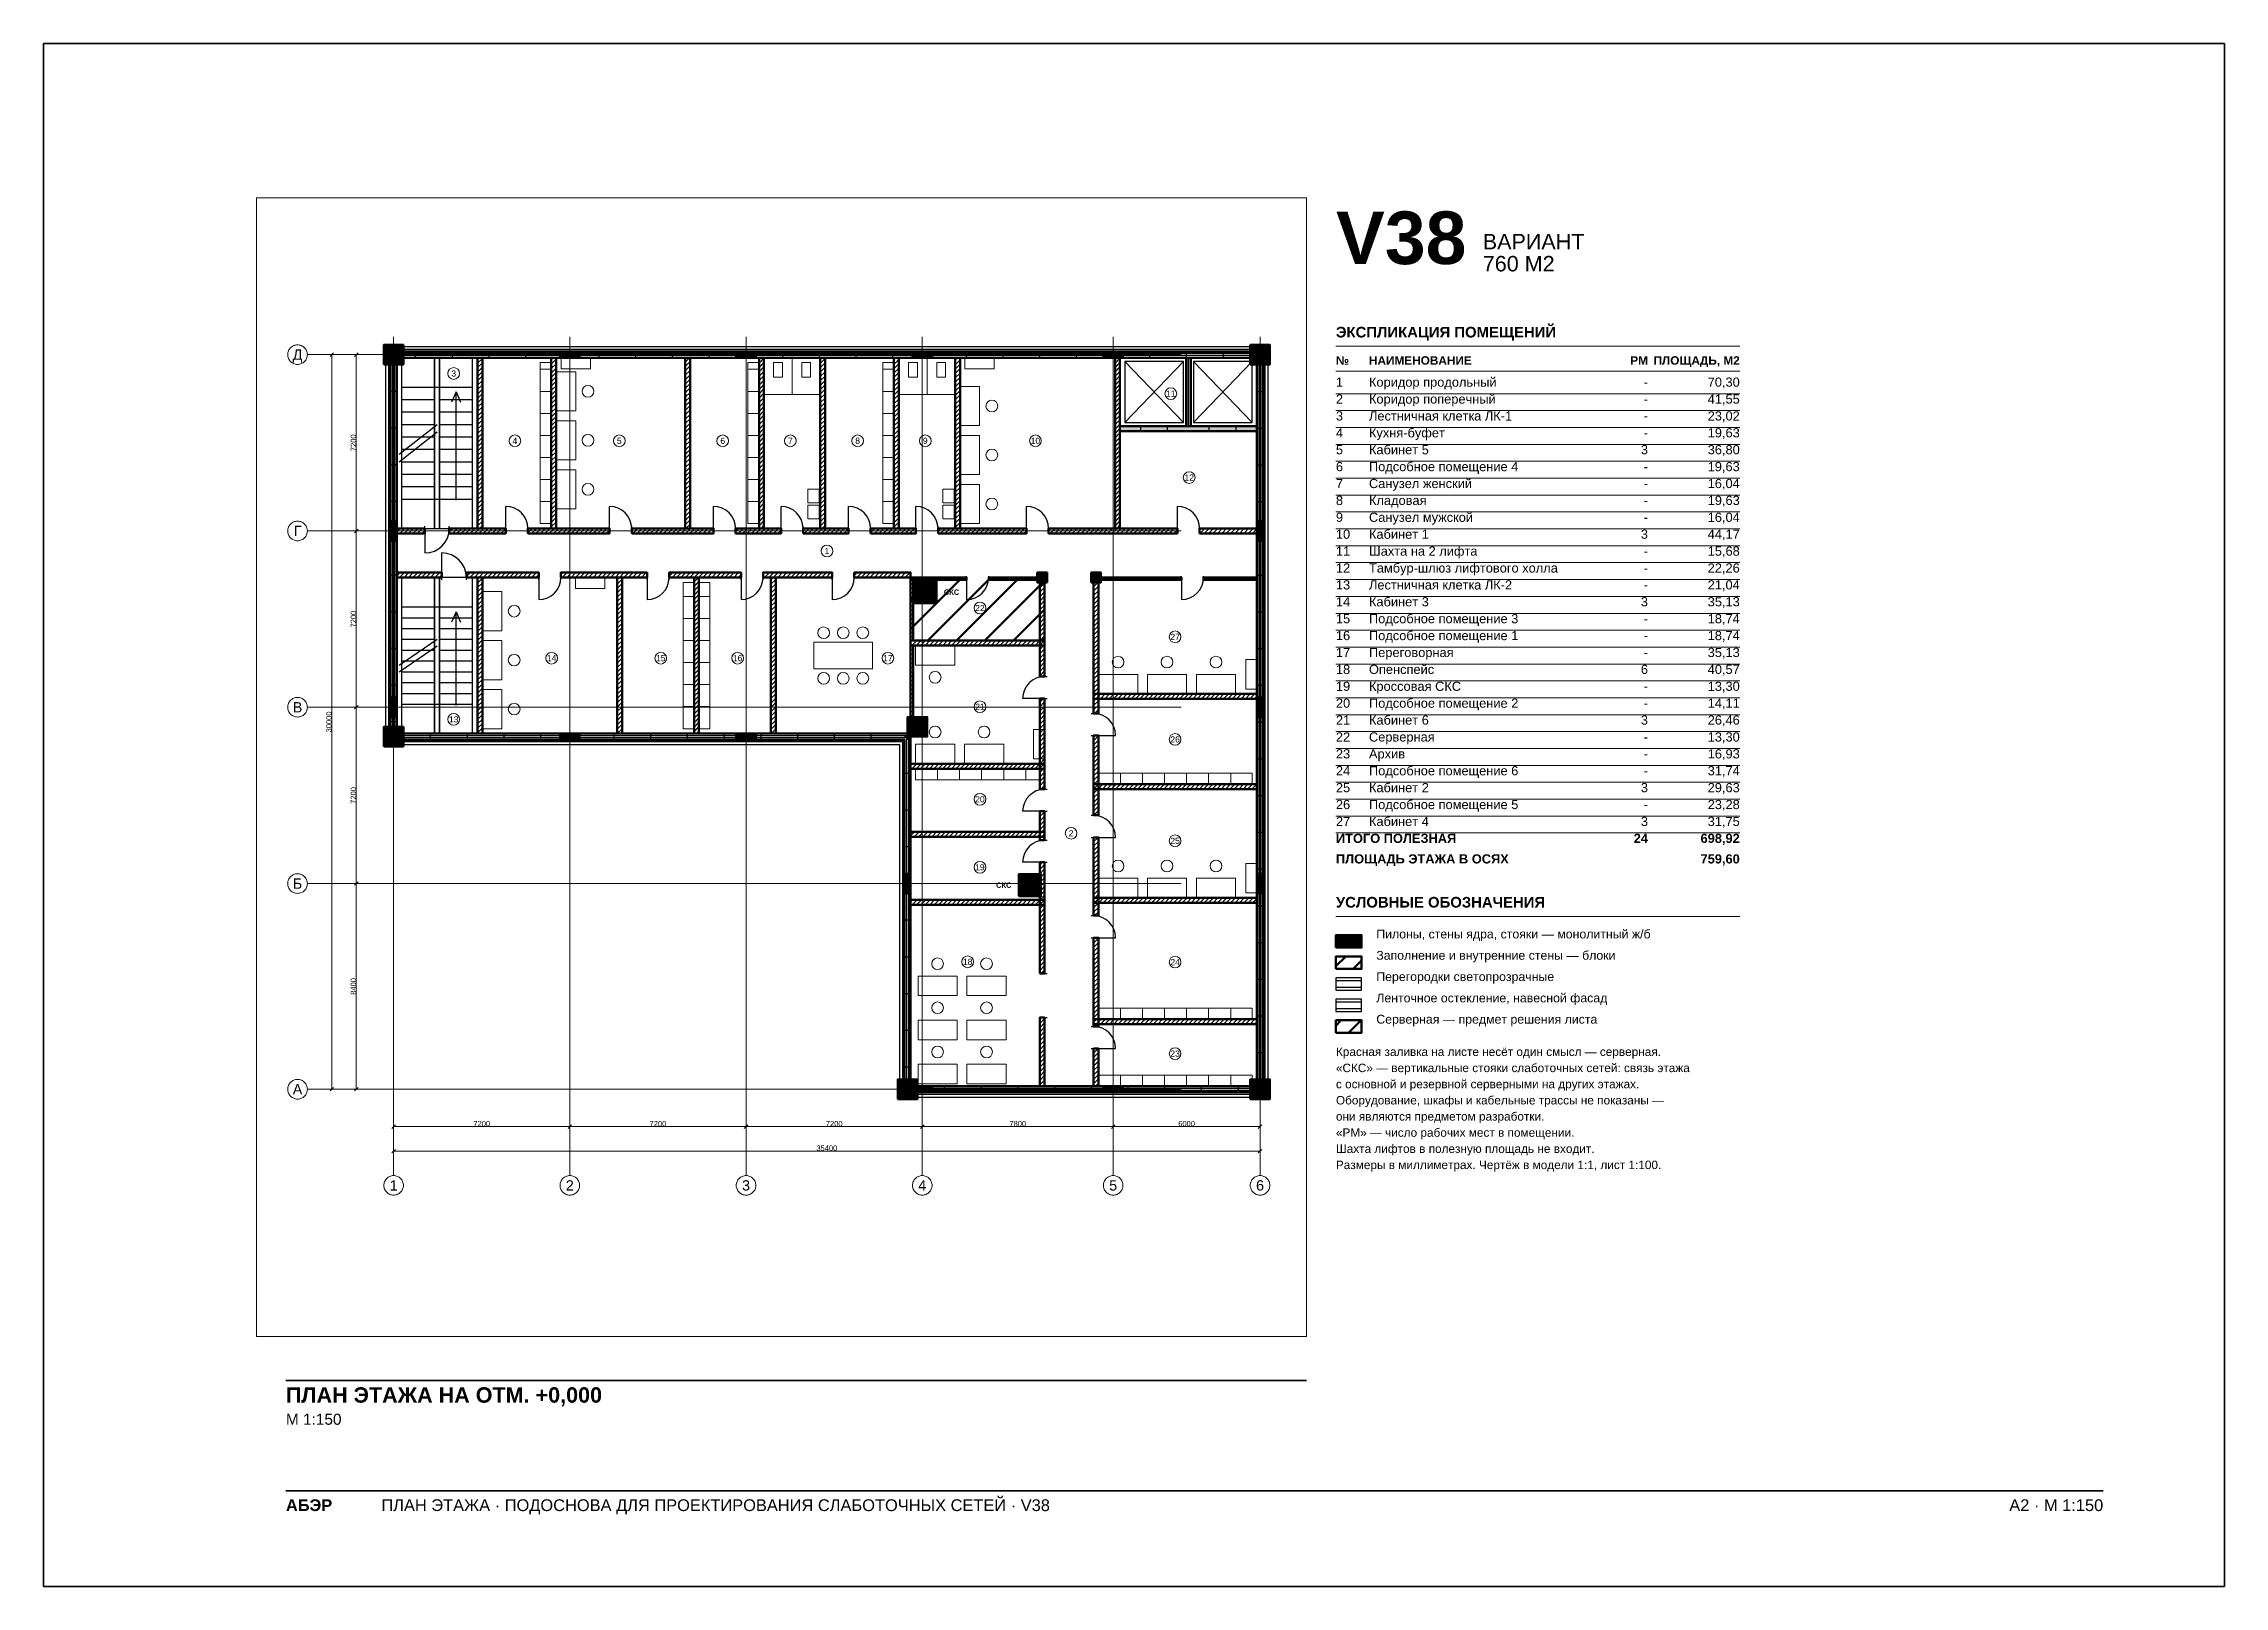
# Paper-space layout 'A2-1-100' of a CAD drawing. Header units: millimetres. Extents: x 0 to 594, y 0 to 420.
# The model-space entities are those that its viewports show. They can reach past a viewport. Long polylines and large blocks are cut down to what shows.
import ezdxf
from ezdxf.enums import TextEntityAlignment as Align

# ---------------------------------------------------------------- set-up
doc = ezdxf.new("R2010")
doc.units = ezdxf.units.MM
doc.linetypes.add('CENTER2', pattern=[2.541, 1.587, -0.318, 0.318, -0.318])
for name, color, linetype, lineweight in [('A-ANNO-LEGEND', 7, 'CONTINUOUS', 18), ('A-ANNO-NOTES', 8, 'CONTINUOUS', 13), ('A-ANNO-ROOM', 7, 'CONTINUOUS', 18), ('A-ANNO-TABLE', 7, 'CONTINUOUS', 18), ('A-DIMS', 8, 'CONTINUOUS', 13), ('A-DOOR', 3, 'CONTINUOUS', 25), ('A-ELEV', 7, 'CONTINUOUS', 25), ('A-FACADE-PANEL', 8, 'CONTINUOUS', 25), ('A-FURN', 8, 'CONTINUOUS', 18), ('A-GLAZ-RIBBON', 5, 'CONTINUOUS', 25), ('A-GRID', 8, 'CENTER2', 13), ('A-HATCH', 9, 'CONTINUOUS', 9), ('A-OUTLINE', 7, 'CONTINUOUS', 50), ('A-SANI', 8, 'CONTINUOUS', 18), ('A-STAIR', 7, 'CONTINUOUS', 25), ('A-TITLE', 7, 'CONTINUOUS', 35), ('A-VIEWPORT', 8, 'CONTINUOUS', 9), ('A-WALL-BLOCK', 9, 'CONTINUOUS', 50), ('A-WALL-GLASS', 4, 'CONTINUOUS', 25), ('A-WALL-RC', 7, 'CONTINUOUS', 50), ('E-SCS-RISER', 1, 'CONTINUOUS', 50), ('E-SERVER-ROOM', 1, 'CONTINUOUS', 50)]:
    doc.layers.add(name, color=color, linetype=linetype, lineweight=lineweight)
doc.styles.add('Arial', font='arial.ttf')
doc.styles.add('Arial-Bold', font='arialbd.ttf')
doc.styles.get("Standard").update_dxf_attribs({"font": 'arial.ttf'})

psp = doc.layouts.new('A2-1-100')

# ---------------------------------------------------------------- texts
at = {"layer": 'A-ANNO-LEGEND'}
for s, height, style, p in [('УСЛОВНЫЕ ОБОЗНАЧЕНИЯ', 2.9, 'Arial-Bold', (352, 184.8)), ('Пилоны, стены ядра, стояки — монолитный ж/б', 2.4, 'Arial', (363, 176.4)), ('Заполнение и внутренние стены — блоки', 2.4, 'Arial', (363, 170.6)), ('Перегородки светопрозрачные', 2.4, 'Arial', (363, 164.8)), ('Ленточное остекление, навесной фасад', 2.4, 'Arial', (363, 159)), ('Серверная — предмет решения листа', 2.4, 'Arial', (363, 153.2))]:
    psp.add_text(s, height=height, dxfattribs=dict(at, style=style)).set_placement(p)
at = {"layer": 'A-ANNO-NOTES', "style": 'Arial'}
for s, p in [('Красная заливка на листе несёт один смысл — серверная.', (352, 144.4)), ('«СКС» — вертикальные стояки слаботочных сетей: связь этажа', (352, 140)), ('с основной и резервной серверными на других этажах.', (352, 135.6)), ('Оборудование, шкафы и кабельные трассы не показаны —', (352, 131.2)), ('они являются предметом разработки.', (352, 126.8)), ('«РМ» — число рабочих мест в помещении.', (352, 122.4)), ('Шахта лифтов в полезную площадь не входит.', (352, 118)), ('Размеры в миллиметрах. Чертёж в модели 1:1, лист 1:100.', (352, 113.6))]:
    psp.add_text(s, height=2.3, dxfattribs=at).set_placement(p)
at = {"layer": 'A-ANNO-TABLE'}
for s, height, style, p in [('ЭКСПЛИКАЦИЯ ПОМЕЩЕНИЙ', 2.9, 'Arial-Bold', (352, 340)), ('№', 2.3, 'Arial-Bold', (352, 332.6)), ('НАИМЕНОВАНИЕ', 2.3, 'Arial-Bold', (361, 332.6)), ('1', 2.5, 'Arial', (352, 326.6)), ('Коридор продольный', 2.5, 'Arial', (361, 326.6)), ('2', 2.5, 'Arial', (352, 322)), ('Коридор поперечный', 2.5, 'Arial', (361, 322)), ('4', 2.5, 'Arial', (352, 312.8)), ('3', 2.5, 'Arial', (352, 317.4)), ('Лестничная клетка ЛК-1', 2.5, 'Arial', (361, 317.4)), ('Кухня-буфет', 2.5, 'Arial', (361, 312.8)), ('5', 2.5, 'Arial', (352, 308.2)), ('Кабинет 5', 2.5, 'Arial', (361, 308.2)), ('6', 2.5, 'Arial', (352, 303.6)), ('Подсобное помещение 4', 2.5, 'Arial', (361, 303.6)), ('7', 2.5, 'Arial', (352, 299)), ('Санузел женский', 2.5, 'Arial', (361, 299)), ('8', 2.5, 'Arial', (352, 294.4)), ('9', 2.5, 'Arial', (352, 289.8)), ('Санузел мужской', 2.5, 'Arial', (361, 289.8)), ('Кладовая', 2.5, 'Arial', (361, 294.4)), ('10', 2.5, 'Arial', (352, 285.2)), ('Кабинет 1', 2.5, 'Arial', (361, 285.2)), ('11', 2.5, 'Arial', (352, 280.6)), ('Шахта на 2 лифта', 2.5, 'Arial', (361, 280.6)), ('12', 2.5, 'Arial', (352, 276)), ('13', 2.5, 'Arial', (352, 271.4)), ('Лестничная клетка ЛК-2', 2.5, 'Arial', (361, 271.4)), ('Тамбур-шлюз лифтового холла', 2.5, 'Arial', (361, 276)), ('14', 2.5, 'Arial', (352, 266.8)), ('Кабинет 3', 2.5, 'Arial', (361, 266.8)), ('15', 2.5, 'Arial', (352, 262.2)), ('Подсобное помещение 3', 2.5, 'Arial', (361, 262.2)), ('16', 2.5, 'Arial', (352, 257.6)), ('17', 2.5, 'Arial', (352, 253)), ('Подсобное помещение 1', 2.5, 'Arial', (361, 257.6)), ('Переговорная', 2.5, 'Arial', (361, 253)), ('18', 2.5, 'Arial', (352, 248.4)), ('Опенспейс', 2.5, 'Arial', (361, 248.4)), ('19', 2.5, 'Arial', (352, 243.8)), ('Кроссовая СКС', 2.5, 'Arial', (361, 243.8)), ('20', 2.5, 'Arial', (352, 239.2)), ('Подсобное помещение 2', 2.5, 'Arial', (361, 239.2)), ('21', 2.5, 'Arial', (352, 234.6)), ('22', 2.5, 'Arial', (352, 230)), ('Серверная', 2.5, 'Arial', (361, 230)), ('Кабинет 6', 2.5, 'Arial', (361, 234.6)), ('23', 2.5, 'Arial', (352, 225.4)), ('Архив', 2.5, 'Arial', (361, 225.4)), ('24', 2.5, 'Arial', (352, 220.8)), ('Подсобное помещение 6', 2.5, 'Arial', (361, 220.8)), ('25', 2.5, 'Arial', (352, 216.2)), ('26', 2.5, 'Arial', (352, 211.6)), ('Подсобное помещение 5', 2.5, 'Arial', (361, 211.6)), ('Кабинет 2', 2.5, 'Arial', (361, 216.2)), ('27', 2.5, 'Arial', (352, 207)), ('Кабинет 4', 2.5, 'Arial', (361, 207)), ('ИТОГО ПОЛЕЗНАЯ', 2.5, 'Arial-Bold', (352, 202.4)), ('ПЛОЩАДЬ ЭТАЖА В ОСЯХ', 2.5, 'Arial-Bold', (352, 196.8))]:
    psp.add_text(s, height=height, dxfattribs=dict(at, style=style)).set_placement(p)
for s, height, style, p in [('РМ', 2.3, 'Arial-Bold', (437, 332.6)), ('ПЛОЩАДЬ, М2', 2.3, 'Arial-Bold', (462, 332.6)), ('-', 2.5, 'Arial', (437, 326.6)), ('70,30', 2.5, 'Arial', (462, 326.6)), ('-', 2.5, 'Arial', (437, 322)), ('41,55', 2.5, 'Arial', (462, 322)), ('-', 2.5, 'Arial', (437, 317.4)), ('23,02', 2.5, 'Arial', (462, 317.4)), ('19,63', 2.5, 'Arial', (462, 312.8)), ('3', 2.5, 'Arial', (437, 308.2)), ('-', 2.5, 'Arial', (437, 312.8)), ('36,80', 2.5, 'Arial', (462, 308.2)), ('-', 2.5, 'Arial', (437, 303.6)), ('19,63', 2.5, 'Arial', (462, 303.6)), ('-', 2.5, 'Arial', (437, 299)), ('16,04', 2.5, 'Arial', (462, 299)), ('-', 2.5, 'Arial', (437, 294.4)), ('19,63', 2.5, 'Arial', (462, 294.4)), ('16,04', 2.5, 'Arial', (462, 289.8)), ('3', 2.5, 'Arial', (437, 285.2)), ('-', 2.5, 'Arial', (437, 289.8)), ('44,17', 2.5, 'Arial', (462, 285.2)), ('-', 2.5, 'Arial', (437, 280.6)), ('15,68', 2.5, 'Arial', (462, 280.6)), ('-', 2.5, 'Arial', (437, 276)), ('22,26', 2.5, 'Arial', (462, 276)), ('21,04', 2.5, 'Arial', (462, 271.4)), ('3', 2.5, 'Arial', (437, 266.8)), ('-', 2.5, 'Arial', (437, 271.4)), ('35,13', 2.5, 'Arial', (462, 266.8)), ('-', 2.5, 'Arial', (437, 262.2)), ('18,74', 2.5, 'Arial', (462, 262.2)), ('-', 2.5, 'Arial', (437, 257.6)), ('35,13', 2.5, 'Arial', (462, 253)), ('18,74', 2.5, 'Arial', (462, 257.6)), ('6', 2.5, 'Arial', (437, 248.4)), ('-', 2.5, 'Arial', (437, 253)), ('40,57', 2.5, 'Arial', (462, 248.4)), ('-', 2.5, 'Arial', (437, 243.8)), ('13,30', 2.5, 'Arial', (462, 243.8)), ('-', 2.5, 'Arial', (437, 239.2)), ('14,11', 2.5, 'Arial', (462, 239.2)), ('3', 2.5, 'Arial', (437, 234.6)), ('26,46', 2.5, 'Arial', (462, 234.6)), ('13,30', 2.5, 'Arial', (462, 230)), ('-', 2.5, 'Arial', (437, 230)), ('-', 2.5, 'Arial', (437, 225.4)), ('16,93', 2.5, 'Arial', (462, 225.4)), ('-', 2.5, 'Arial', (437, 220.8)), ('31,74', 2.5, 'Arial', (462, 220.8)), ('3', 2.5, 'Arial', (437, 216.2)), ('29,63', 2.5, 'Arial', (462, 216.2)), ('23,28', 2.5, 'Arial', (462, 211.6)), ('3', 2.5, 'Arial', (437, 207)), ('-', 2.5, 'Arial', (437, 211.6)), ('31,75', 2.5, 'Arial', (462, 207)), ('24', 2.5, 'Arial-Bold', (437, 202.4)), ('698,92', 2.5, 'Arial-Bold', (462, 202.4)), ('759,60', 2.5, 'Arial-Bold', (462, 196.8))]:
    psp.add_text(s, height=height, dxfattribs=dict(at, style=style)).set_placement(p, align=Align.RIGHT)
at = {"layer": 'A-TITLE'}
for s, height, style, p in [('V38', 14.3, 'Arial-Bold', (352, 360)), ('ВАРИАНТ', 4.2, 'Arial', (392, 364)), ('760 М2', 4.2, 'Arial', (392, 358)), ('ПЛАН ЭТАЖА НА ОТМ. +0,000', 4.2, 'Arial-Bold', (66, 50)), ('М 1:150', 3, 'Arial', (66, 44)), ('ПЛАН ЭТАЖА · ПОДОСНОВА ДЛЯ ПРОЕКТИРОВАНИЯ СЛАБОТОЧНЫХ СЕТЕЙ · V38', 3.2, 'Arial', (92, 20.5)), ('АБЭР', 3.2, 'Arial-Bold', (66, 20.5))]:
    psp.add_text(s, height=height, dxfattribs=dict(at, style=style)).set_placement(p)
at = {"layer": 'A-TITLE', "style": 'Arial'}
psp.add_text('A2 · М 1:150', height=3.2, dxfattribs=at).set_placement((561, 20.5), align=Align.RIGHT)

msp = doc.modelspace()

# ---------------------------------------------------------------- texts
at = {"layer": 'A-ANNO-ROOM'}
for s, p in [('3', (2455, 29230)), ('11', (31755, 28405)), ('4', (4955, 26480)), ('5', (9219, 26480)), ('6', (13445, 26480)), ('7', (16209, 26480)), ('8', (18959, 26480)), ('9', (21723, 26480)), ('10', (26223, 26480)), ('12', (32505, 24980)), ('1', (17705, 21980)), ('22', (23955, 19653)), ('27', (31930, 18474)), ('14', (6455, 17605)), ('15', (10916, 17605)), ('16', (14055, 17605)), ('17', (20194, 17605)), ('13', (2455, 15105)), ('21', (23955, 15620)), ('26', (31930, 14286)), ('20', (23955, 11842)), ('2', (27680, 10455)), ('25', (31930, 10147)), ('19', (23955, 9065)), ('18', (23455, 5205)), ('24', (31930, 5192)), ('23', (31930, 1455))]:
    msp.add_text(s, height=250, dxfattribs=at).set_placement(p, align=Align.MIDDLE_CENTER)
at = {"layer": 'A-DIMS'}
for s, p in [('7200', (-1645, 26400)), ('7200', (-1645, 19200)), ('30000', (-2645, 15000)), ('7200', (-1645, 12000)), ('8400', (-1645, 4200))]:
    msp.add_text(s, height=220, rotation=90, dxfattribs=at).set_placement(p, align=Align.MIDDLE_CENTER)
for s, p in [('7200', (3600, -1405)), ('7200', (10800, -1405)), ('7200', (18000, -1405)), ('7800', (25500, -1405)), ('6000', (32400, -1405)), ('35400', (17700, -2405))]:
    msp.add_text(s, height=220, dxfattribs=at).set_placement(p, align=Align.MIDDLE_CENTER)
at = {"layer": 'A-GRID'}
for s, p in [('Д', (-3925, 30000)), ('Г', (-3925, 22800)), ('В', (-3925, 15600)), ('Б', (-3925, 8400)), ('А', (-3925, 0)), ('1', (0, -3925)), ('2', (7200, -3925)), ('3', (14400, -3925)), ('4', (21600, -3925)), ('5', (29400, -3925)), ('6', (35400, -3925))]:
    msp.add_text(s, height=420, dxfattribs=at).set_placement(p, align=Align.MIDDLE_CENTER)
at = {"layer": 'E-SCS-RISER', "style": 'Arial-Bold'}
for p in [(22795, 20300), (24930, 8335)]:
    msp.add_text('СКС', height=220, dxfattribs=at).set_placement(p, align=Align.MIDDLE_CENTER)

# ---------------------------------------------------------------- hatches: boundary and pattern name
at = {"layer": 'A-HATCH'}
h = msp.add_hatch(dxfattribs=at)
h.set_pattern_fill('ANSI31', scale=40)
h.paths.add_polyline_path([(3425, 22900), (3625, 22900), (3625, 29875), (3625, 29875), (3425, 29875), (3425, 29875)])
h = msp.add_hatch(dxfattribs=at)
h.set_pattern_fill('ANSI31', scale=40)
h.paths.add_polyline_path([(6439, 22900), (6639, 22900), (6639, 29875), (6639, 29875), (6439, 29875), (6439, 29875)])
h = msp.add_hatch(dxfattribs=at)
h.set_pattern_fill('ANSI31', scale=40)
h.paths.add_polyline_path([(11915, 22900), (12115, 22900), (12115, 29875), (12115, 29875), (11915, 29875), (11915, 29875)])
h = msp.add_hatch(dxfattribs=at)
h.set_pattern_fill('ANSI31', scale=40)
h.paths.add_polyline_path([(14929, 22900), (15129, 22900), (15129, 29875), (15129, 29875), (14929, 29875), (14929, 29875)])
h = msp.add_hatch(dxfattribs=at)
h.set_pattern_fill('ANSI31', scale=40)
h.paths.add_polyline_path([(17429, 22900), (17629, 22900), (17629, 29875), (17629, 29875), (17429, 29875), (17429, 29875)])
h = msp.add_hatch(dxfattribs=at)
h.set_pattern_fill('ANSI31', scale=40)
h.paths.add_polyline_path([(20443, 22900), (20643, 22900), (20643, 29875), (20643, 29875), (20443, 29875), (20443, 29875)])
h = msp.add_hatch(dxfattribs=at)
h.set_pattern_fill('ANSI31', scale=40)
h.paths.add_polyline_path([(22943, 22900), (23143, 22900), (23143, 29875), (23143, 29875), (22943, 29875), (22943, 29875)])
h = msp.add_hatch(dxfattribs=at)
h.set_pattern_fill('ANSI31', scale=40)
h.paths.add_polyline_path([(29475, 22900), (29675, 22900), (29675, 29875), (29675, 29875), (29475, 29875), (29475, 29875)])
h = msp.add_hatch(dxfattribs=at)
h.set_pattern_fill('ANSI31', scale=40)
h.paths.add_polyline_path([(125, 22700), (125, 22700), (1275, 22700), (1275, 22900), (125, 22900), (125, 22900)])
h = msp.add_hatch(dxfattribs=at)
h.set_pattern_fill('ANSI31', scale=40)
h.paths.add_polyline_path([(2275, 22700), (4582, 22700), (4582, 22900), (2275, 22900)])
h = msp.add_hatch(dxfattribs=at)
h.set_pattern_fill('ANSI31', scale=40)
h.paths.add_polyline_path([(5482, 22700), (8827, 22700), (8827, 22900), (5482, 22900)])
h = msp.add_hatch(dxfattribs=at)
h.set_pattern_fill('ANSI31', scale=40)
h.paths.add_polyline_path([(9727, 22700), (13072, 22700), (13072, 22900), (9727, 22900)])
h = msp.add_hatch(dxfattribs=at)
h.set_pattern_fill('ANSI31', scale=40)
h.paths.add_polyline_path([(13972, 22700), (15829, 22700), (15829, 22900), (13972, 22900)])
h = msp.add_hatch(dxfattribs=at)
h.set_pattern_fill('ANSI31', scale=40)
h.paths.add_polyline_path([(16729, 22700), (18586, 22700), (18586, 22900), (16729, 22900)])
h = msp.add_hatch(dxfattribs=at)
h.set_pattern_fill('ANSI31', scale=40)
h.paths.add_polyline_path([(19486, 22700), (21343, 22700), (21343, 22900), (19486, 22900)])
h = msp.add_hatch(dxfattribs=at)
h.set_pattern_fill('ANSI31', scale=40)
h.paths.add_polyline_path([(22243, 22700), (25859, 22700), (25859, 22900), (22243, 22900)])
h = msp.add_hatch(dxfattribs=at)
h.set_pattern_fill('ANSI31', scale=40)
h.paths.add_polyline_path([(26759, 22700), (32025, 22700), (32025, 22900), (26759, 22900)])
h = msp.add_hatch(dxfattribs=at)
h.set_pattern_fill('ANSI31', scale=40)
h.paths.add_polyline_path([(32925, 22700), (35275, 22700), (35275, 22700), (35275, 22900), (35275, 22900), (32925, 22900)])
h = msp.add_hatch(dxfattribs=at)
h.set_pattern_fill('ANSI31', scale=40)
h.paths.add_polyline_path([(125, 20900), (125, 20900), (1975, 20900), (1975, 21100), (125, 21100), (125, 21100)])
h = msp.add_hatch(dxfattribs=at)
h.set_pattern_fill('ANSI31', scale=40)
h.paths.add_polyline_path([(2975, 20900), (5930.5, 20900), (5930.5, 21100), (2975, 21100)])
h = msp.add_hatch(dxfattribs=at)
h.set_pattern_fill('ANSI31', scale=40)
h.paths.add_polyline_path([(3425, 14525), (3625, 14525), (3625, 14525), (3625, 20900), (3425, 20900), (3425, 14525)])
h = msp.add_hatch(dxfattribs=at)
h.set_pattern_fill('ANSI31', scale=40)
h.paths.add_polyline_path([(6830.5, 20900), (10355.5, 20900), (10355.5, 21100), (6830.5, 21100)])
h = msp.add_hatch(dxfattribs=at)
h.set_pattern_fill('ANSI31', scale=40)
h.paths.add_polyline_path([(9136, 14525), (9336, 14525), (9336, 14525), (9336, 20900), (9136, 20900), (9136, 14525)])
h = msp.add_hatch(dxfattribs=at)
h.set_pattern_fill('ANSI31', scale=40)
h.paths.add_polyline_path([(11255.5, 20900), (14194.5, 20900), (14194.5, 21100), (11255.5, 21100)])
h = msp.add_hatch(dxfattribs=at)
h.set_pattern_fill('ANSI31', scale=40)
h.paths.add_polyline_path([(12275, 14525), (12475, 14525), (12475, 14525), (12475, 20900), (12275, 20900), (12275, 14525)])
h = msp.add_hatch(dxfattribs=at)
h.set_pattern_fill('ANSI31', scale=40)
h.paths.add_polyline_path([(15094.5, 20900), (17919.5, 20900), (17919.5, 21100), (15094.5, 21100)])
h = msp.add_hatch(dxfattribs=at)
h.set_pattern_fill('ANSI31', scale=40)
h.paths.add_polyline_path([(15414, 14525), (15614, 14525), (15614, 14525), (15614, 20900), (15414, 20900), (15414, 14525)])
h = msp.add_hatch(dxfattribs=at)
h.set_pattern_fill('ANSI31', scale=40)
h.paths.add_polyline_path([(18819.5, 20900), (21125, 20900), (21125, 21100), (18819.5, 21100)])
h = msp.add_hatch(dxfattribs=at)
h.set_pattern_fill('ANSI31', scale=40)
h.paths.add_polyline_path([(21125, 20800), (23412.5, 20800), (23412.5, 20900), (21125, 20900)])
h = msp.add_hatch(dxfattribs=at)
h.set_pattern_fill('ANSI31', scale=40)
h.paths.add_polyline_path([(21125, 18323), (21225, 18323), (21225, 20800), (21125, 20800)])
h = msp.add_hatch(dxfattribs=at)
h.set_pattern_fill('ANSI31', scale=40)
h.paths.add_polyline_path([(24312.5, 20800), (26400, 20800), (26400, 20900), (24312.5, 20900)])
h = msp.add_hatch(dxfattribs=at)
h.set_pattern_fill('ANSI31', scale=40)
h.paths.add_polyline_path([(26400, 16856.5), (26600, 16856.5), (26600, 20900), (26400, 20900)])
h = msp.add_hatch(dxfattribs=at)
h.set_pattern_fill('ANSI31', scale=40)
h.paths.add_polyline_path([(28600, 15350), (28800, 15350), (28800, 20900), (28600, 20900)])
h = msp.add_hatch(dxfattribs=at)
h.set_pattern_fill('ANSI31', scale=40)
h.paths.add_polyline_path([(28800, 20800), (32187.5, 20800), (32187.5, 20900), (28800, 20900)])
h = msp.add_hatch(dxfattribs=at)
h.set_pattern_fill('ANSI31', scale=40)
h.paths.add_polyline_path([(33087.5, 20800), (35275, 20800), (35275, 20800), (35275, 20900), (35275, 20900), (33087.5, 20900)])
h = msp.add_hatch(dxfattribs=at)
h.set_pattern_fill('ANSI31', scale=40)
h.paths.add_polyline_path([(21125, 18123), (26600, 18123), (26600, 18323), (21125, 18323)])
h = msp.add_hatch(dxfattribs=at)
h.set_pattern_fill('ANSI31', scale=40)
h.paths.add_polyline_path([(21125, 14525), (21225, 14525), (21225, 14525), (21225, 18123), (21125, 18123), (21125, 14525)])
h = msp.add_hatch(dxfattribs=at)
h.set_pattern_fill('ANSI31', scale=40)
h.paths.add_polyline_path([(28600, 15944), (35275, 15944), (35275, 15944), (35275, 16144), (35275, 16144), (28600, 16144)])
h = msp.add_hatch(dxfattribs=at)
h.set_pattern_fill('ANSI31', scale=40)
h.paths.add_polyline_path([(26400, 12251), (26600, 12251), (26600, 15956.5), (26400, 15956.5)])
h = msp.add_hatch(dxfattribs=at)
h.set_pattern_fill('ANSI31', scale=40)
h.paths.add_polyline_path([(28600, 11186.5), (28800, 11186.5), (28800, 14450), (28600, 14450)])
h = msp.add_hatch(dxfattribs=at)
h.set_pattern_fill('ANSI31', scale=40)
h.paths.add_polyline_path([(21125, 13090), (21125, 13090), (26600, 13090), (26600, 13290), (21125, 13290), (21125, 13290)])
h = msp.add_hatch(dxfattribs=at)
h.set_pattern_fill('ANSI31', scale=40)
h.paths.add_polyline_path([(28600, 12256), (35275, 12256), (35275, 12256), (35275, 12456), (35275, 12456), (28600, 12456)])
h = msp.add_hatch(dxfattribs=at)
h.set_pattern_fill('ANSI31', scale=40)
h.paths.add_polyline_path([(26400, 10173.5), (26600, 10173.5), (26600, 11351), (26400, 11351)])
h = msp.add_hatch(dxfattribs=at)
h.set_pattern_fill('ANSI31', scale=40)
h.paths.add_polyline_path([(21125, 10312), (21125, 10312), (26600, 10312), (26600, 10512), (21125, 10512), (21125, 10512)])
h = msp.add_hatch(dxfattribs=at)
h.set_pattern_fill('ANSI31', scale=40)
h.paths.add_polyline_path([(28600, 7089.5), (28800, 7089.5), (28800, 10286.5), (28600, 10286.5)])
h = msp.add_hatch(dxfattribs=at)
h.set_pattern_fill('ANSI31', scale=40)
h.paths.add_polyline_path([(26400, 4730), (26600, 4730), (26600, 9273.5), (26400, 9273.5)])
h = msp.add_hatch(dxfattribs=at)
h.set_pattern_fill('ANSI31', scale=40)
h.paths.add_polyline_path([(21125, 7535), (21125, 7535), (26600, 7535), (26600, 7735), (21125, 7735), (21125, 7735)])
h = msp.add_hatch(dxfattribs=at)
h.set_pattern_fill('ANSI31', scale=40)
h.paths.add_polyline_path([(28600, 7617), (35275, 7617), (35275, 7617), (35275, 7817), (35275, 7817), (28600, 7817)])
h = msp.add_hatch(dxfattribs=at)
h.set_pattern_fill('ANSI31', scale=40)
h.paths.add_polyline_path([(28600, 2562), (28800, 2562), (28800, 6189.5), (28600, 6189.5)])
h = msp.add_hatch(dxfattribs=at)
h.set_pattern_fill('ANSI31', scale=40)
h.paths.add_polyline_path([(26400, 125), (26600, 125), (26600, 125), (26600, 2930), (26400, 2930), (26400, 125)])
h = msp.add_hatch(dxfattribs=at)
h.set_pattern_fill('ANSI31', scale=40)
h.paths.add_polyline_path([(28600, 2662), (35275, 2662), (35275, 2662), (35275, 2862), (35275, 2862), (28600, 2862)])
h = msp.add_hatch(dxfattribs=at)
h.set_pattern_fill('ANSI31', scale=40)
h.paths.add_polyline_path([(28600, 125), (28800, 125), (28800, 125), (28800, 1662), (28600, 1662), (28600, 125)])
at = {"layer": 'A-WALL-RC'}
h = msp.add_hatch(color=7, dxfattribs=at)
h.dxf.hatch_style = 1
h.paths.add_polyline_path([(-400, 29600), (400, 29600), (400, 30400), (-400, 30400)])
h = msp.add_hatch(color=7, dxfattribs=at)
h.dxf.hatch_style = 1
h.paths.add_polyline_path([(35000, 29600), (35800, 29600), (35800, 30400), (35000, 30400)])
h = msp.add_hatch(color=7, dxfattribs=at)
h.dxf.hatch_style = 1
h.paths.add_polyline_path([(6800, 29875), (7600, 29875), (7600, 30125), (6800, 30125)])
h = msp.add_hatch(color=7, dxfattribs=at)
h.dxf.hatch_style = 1
h.paths.add_polyline_path([(14000, 29875), (14800, 29875), (14800, 30125), (14000, 30125)])
h = msp.add_hatch(color=7, dxfattribs=at)
h.dxf.hatch_style = 1
h.paths.add_polyline_path([(21200, 29875), (22000, 29875), (22000, 30125), (21200, 30125)])
h = msp.add_hatch(color=7, dxfattribs=at)
h.dxf.hatch_style = 1
h.paths.add_polyline_path([(29000, 29875), (29800, 29875), (29800, 30125), (29000, 30125)])
h = msp.add_hatch(color=7, dxfattribs=at)
h.dxf.hatch_style = 1
h.paths.add_polyline_path([(32375, 27075), (32575, 27075), (32575, 29875), (32575, 29875), (32375, 29875), (32375, 29875)])
h = msp.add_hatch(color=7, dxfattribs=at)
h.dxf.hatch_style = 1
h.paths.add_polyline_path([(29675, 26875), (35275, 26875), (35275, 26875), (35275, 27075), (35275, 27075), (29675, 27075)])
h = msp.add_hatch(color=7, dxfattribs=at)
h.dxf.hatch_style = 1
h.paths.add_polyline_path([(-125, 22400), (125, 22400), (125, 23200), (-125, 23200)])
h = msp.add_hatch(color=7, dxfattribs=at)
h.dxf.hatch_style = 1
h.paths.add_polyline_path([(35275, 22400), (35525, 22400), (35525, 23200), (35275, 23200)])
h = msp.add_hatch(color=7, dxfattribs=at)
h.dxf.hatch_style = 1
h.paths.add_polyline_path([(26300, 20700), (26700, 20700), (26700, 21100), (26300, 21100)])
h = msp.add_hatch(color=7, dxfattribs=at)
h.dxf.hatch_style = 1
h.paths.add_polyline_path([(28500, 20700), (28900, 20700), (28900, 21100), (28500, 21100)])
h = msp.add_hatch(color=7, dxfattribs=at)
h.dxf.hatch_style = 1
h.paths.add_polyline_path([(-125, 15200), (125, 15200), (125, 16000), (-125, 16000)])
h = msp.add_hatch(color=7, dxfattribs=at)
h.dxf.hatch_style = 1
h.paths.add_polyline_path([(21000, 14400), (21800, 14400), (21800, 15200), (21000, 15200)])
h = msp.add_hatch(color=7, dxfattribs=at)
h.dxf.hatch_style = 1
h.paths.add_polyline_path([(35275, 15200), (35525, 15200), (35525, 16000), (35275, 16000)])
h = msp.add_hatch(color=7, dxfattribs=at)
h.dxf.hatch_style = 1
h.paths.add_polyline_path([(-400, 14000), (400, 14000), (400, 14800), (-400, 14800)])
h = msp.add_hatch(color=7, dxfattribs=at)
h.dxf.hatch_style = 1
h.paths.add_polyline_path([(6800, 14275), (7600, 14275), (7600, 14525), (6800, 14525)])
h = msp.add_hatch(color=7, dxfattribs=at)
h.dxf.hatch_style = 1
h.paths.add_polyline_path([(14000, 14275), (14800, 14275), (14800, 14525), (14000, 14525)])
h = msp.add_hatch(color=7, dxfattribs=at)
h.dxf.hatch_style = 1
h.paths.add_polyline_path([(20875, 8000), (21125, 8000), (21125, 8800), (20875, 8800)])
h = msp.add_hatch(color=7, dxfattribs=at)
h.dxf.hatch_style = 1
h.paths.add_polyline_path([(35275, 8000), (35525, 8000), (35525, 8800), (35275, 8800)])
h = msp.add_hatch(color=7, dxfattribs=at)
h.dxf.hatch_style = 1
h.paths.add_polyline_path([(20600, -400), (21400, -400), (21400, 400), (20600, 400)])
h = msp.add_hatch(color=7, dxfattribs=at)
h.dxf.hatch_style = 1
h.paths.add_polyline_path([(21200, -125), (22000, -125), (22000, 125), (21200, 125)])
h = msp.add_hatch(color=7, dxfattribs=at)
h.dxf.hatch_style = 1
h.paths.add_polyline_path([(29000, -125), (29800, -125), (29800, 125), (29000, 125)])
h = msp.add_hatch(color=7, dxfattribs=at)
h.dxf.hatch_style = 1
h.paths.add_polyline_path([(35000, -400), (35800, -400), (35800, 400), (35000, 400)])
at = {"layer": 'E-SCS-RISER'}
h = msp.add_hatch(color=7, dxfattribs=at)
h.dxf.hatch_style = 1
h.paths.add_polyline_path([(21275, 19850), (22175, 19850), (22175, 20750), (21275, 20750)])
h = msp.add_hatch(color=7, dxfattribs=at)
h.dxf.hatch_style = 1
h.paths.add_polyline_path([(25550, 7885), (26450, 7885), (26450, 8785), (25550, 8785)])
at = {"layer": 'E-SERVER-ROOM'}
h = msp.add_hatch(dxfattribs=at)
h.set_pattern_fill('ANSI31', scale=260)
h.paths.add_polyline_path([(21125, 18323), (26600, 18323), (26600, 20900), (21125, 20900)])

# ---------------------------------------------------------------- linework, layer by layer
at = {"layer": 'A-ANNO-ROOM'}
for centre in [(2455, 29230), (31755, 28405), (4955, 26480), (9219, 26480), (13445, 26480), (16209, 26480), (18959, 26480), (21723, 26480), (26223, 26480), (32505, 24980), (17705, 21980), (23955, 19653), (31930, 18474), (6455, 17605), (10916, 17605), (14055, 17605), (20194, 17605), (2455, 15105), (23955, 15620), (31930, 14286), (23955, 11842), (27680, 10455), (31930, 10147), (23955, 9065), (23455, 5205), (31930, 5192), (31930, 1455)]:
    msp.add_circle(centre, 240, dxfattribs=at)
at = {"layer": 'A-DIMS'}
for p, q in [((-2595.71, 29929.29), (-2454.29, 30070.71)), ((-2525, 0), (-2525, 30000)), ((-1595.71, 29929.29), (-1454.29, 30070.71)), ((-1525, 22800), (-1525, 30000)), ((-1595.71, 22729.29), (-1454.29, 22870.71)), ((-1595.71, 22729.29), (-1454.29, 22870.71)), ((-1525, 15600), (-1525, 22800)), ((-1595.71, 15529.29), (-1454.29, 15670.71)), ((-1595.71, 15529.29), (-1454.29, 15670.71)), ((-1525, 8400), (-1525, 15600)), ((-1595.71, 8329.29), (-1454.29, 8470.71)), ((-1595.71, 8329.29), (-1454.29, 8470.71)), ((-1525, 0), (-1525, 8400)), ((-2595.71, -70.71), (-2454.29, 70.71)), ((-1595.71, -70.71), (-1454.29, 70.71)), ((-70.71, -1595.71), (70.71, -1454.29)), ((0, -1525), (7200, -1525)), ((7129.29, -1595.71), (7270.71, -1454.29)), ((7129.29, -1595.71), (7270.71, -1454.29)), ((7200, -1525), (14400, -1525)), ((14329.29, -1595.71), (14470.71, -1454.29)), ((14329.29, -1595.71), (14470.71, -1454.29)), ((14400, -1525), (21600, -1525)), ((21529.29, -1595.71), (21670.71, -1454.29)), ((21529.29, -1595.71), (21670.71, -1454.29)), ((21600, -1525), (29400, -1525)), ((29329.29, -1595.71), (29470.71, -1454.29)), ((29329.29, -1595.71), (29470.71, -1454.29)), ((29400, -1525), (35400, -1525)), ((35329.29, -1595.71), (35470.71, -1454.29)), ((-70.71, -2595.71), (70.71, -2454.29)), ((0, -2525), (35400, -2525)), ((35329.29, -2595.71), (35470.71, -2454.29))]:
    msp.add_line(p, q, dxfattribs=at)
at = {"layer": 'A-DOOR'}
for p, q in [((30525, 26875), (30525, 27075)), ((31625, 26875), (31625, 27075)), ((33325, 26875), (33325, 27075)), ((34425, 26875), (34425, 27075)), ((4582, 22900), (4582, 23800)), ((8827, 22900), (8827, 23800)), ((13072, 22900), (13072, 23800)), ((15829, 22900), (15829, 23800)), ((18586, 22900), (18586, 23800)), ((21343, 22900), (21343, 23800)), ((25859, 22900), (25859, 23800)), ((32025, 22900), (32025, 23800)), ((1275, 22800), (1275, 23000)), ((1275, 22900), (1275, 21900)), ((2275, 22800), (2275, 23000)), ((4582, 22800), (4582, 23000)), ((5482, 22800), (5482, 23000)), ((8827, 22800), (8827, 23000)), ((9727, 22800), (9727, 23000)), ((13072, 22800), (13072, 23000)), ((13972, 22800), (13972, 23000)), ((15829, 22800), (15829, 23000)), ((16729, 22800), (16729, 23000)), ((18586, 22800), (18586, 23000)), ((19486, 22800), (19486, 23000)), ((21343, 22800), (21343, 23000)), ((22243, 22800), (22243, 23000)), ((25859, 22800), (25859, 23000)), ((26759, 22800), (26759, 23000)), ((32025, 22800), (32025, 23000)), ((32925, 22800), (32925, 23000)), ((1975, 20900), (1975, 21900)), ((1975, 20800), (1975, 21000)), ((2975, 20800), (2975, 21000)), ((5930.5, 20800), (5930.5, 21000)), ((5930.5, 20900), (5930.5, 20000)), ((6830.5, 20800), (6830.5, 21000)), ((10355.5, 20800), (10355.5, 21000)), ((10355.5, 20900), (10355.5, 20000)), ((11255.5, 20800), (11255.5, 21000)), ((14194.5, 20800), (14194.5, 21000)), ((14194.5, 20900), (14194.5, 20000)), ((15094.5, 20800), (15094.5, 21000)), ((17919.5, 20800), (17919.5, 21000)), ((17919.5, 20900), (17919.5, 20000)), ((18819.5, 20800), (18819.5, 21000)), ((23412.5, 20850), (23412.5, 20950)), ((23412.5, 20900), (23412.5, 20000)), ((24312.5, 20850), (24312.5, 20950)), ((32187.5, 20850), (32187.5, 20950)), ((32187.5, 20900), (32187.5, 20000)), ((33087.5, 20850), (33087.5, 20950)), ((26500, 16856.5), (26700, 16856.5)), ((26600, 15956.5), (25700, 15956.5)), ((26500, 15956.5), (26700, 15956.5)), ((28500, 15350), (28700, 15350)), ((28500, 14450), (28700, 14450)), ((28600, 14450), (29500, 14450)), ((26500, 12251), (26700, 12251)), ((26600, 11351), (25700, 11351)), ((26500, 11351), (26700, 11351)), ((28500, 11186.5), (28700, 11186.5)), ((26500, 10173.5), (26700, 10173.5)), ((28500, 10286.5), (28700, 10286.5)), ((28600, 10286.5), (29500, 10286.5)), ((26600, 9273.5), (25700, 9273.5)), ((26500, 9273.5), (26700, 9273.5)), ((28500, 7089.5), (28700, 7089.5)), ((28500, 6189.5), (28700, 6189.5)), ((28600, 6189.5), (29500, 6189.5)), ((26500, 4730), (26700, 4730)), ((26500, 2930), (26700, 2930)), ((28500, 2562), (28700, 2562)), ((28500, 1662), (28700, 1662)), ((28600, 1662), (29500, 1662))]:
    msp.add_line(p, q, dxfattribs=at)
for centre, radius, start, end in [((4582, 22900), 900, 0, 90), ((8827, 22900), 900, 0, 90), ((13072, 22900), 900, 0, 90), ((15829, 22900), 900, 0, 90), ((18586, 22900), 900, 0, 90), ((21343, 22900), 900, 0, 90), ((25859, 22900), 900, 0, 90), ((32025, 22900), 900, 0, 90), ((1275, 22900), 1000, -90, 0), ((1975, 20900), 1000, 0, 90), ((5930.5, 20900), 900, -90, 0), ((10355.5, 20900), 900, -90, 0), ((14194.5, 20900), 900, -90, 0), ((17919.5, 20900), 900, -90, 0), ((23412.5, 20900), 900, -90, 0), ((32187.5, 20900), 900, -90, 0), ((26600, 15956.5), 900, 90, 180), ((28600, 14450), 900, 0, 90), ((26600, 11351), 900, 90, 180), ((28600, 10286.5), 900, 0, 90), ((26600, 9273.5), 900, 90, 180), ((28600, 6189.5), 900, 0, 90), ((28600, 1662), 900, 0, 90)]:
    msp.add_arc(centre, radius, start, end, dxfattribs=at)
at = {"layer": 'A-ELEV'}
for p, q in [((29875, 27225), (32275, 29725)), ((29875, 29725), (32275, 27225)), ((32475, 27075), (32475, 29875)), ((32675, 27225), (35075, 29725)), ((32675, 29725), (35075, 27225))]:
    msp.add_line(p, q, dxfattribs=at)
for points in [[(29875, 27225), (32275, 27225), (32275, 29725), (29875, 29725)], [(32675, 27225), (35075, 27225), (35075, 29725), (32675, 29725)]]:
    msp.add_lwpolyline(points, close=True, dxfattribs=at)
at = {"layer": 'A-FACADE-PANEL'}
for points in [[(35725, 30325), (-325, 30325), (-325, 14075), (20675, 14075), (20675, -325), (35725, -325)], [(35605, 30205), (-205, 30205), (-205, 14195), (20795, 14195), (20795, -205), (35605, -205)]]:
    msp.add_lwpolyline(points, close=True, dxfattribs=at)
at = {"layer": 'A-FURN'}
for p, q in [((5989, 29400), (6439, 29400)), ((14479, 29400), (14929, 29400)), ((19993, 29400), (20443, 29400)), ((5989, 28500), (6439, 28500)), ((14479, 28500), (14929, 28500)), ((19993, 28500), (20443, 28500)), ((5989, 27600), (6439, 27600)), ((14479, 27600), (14929, 27600)), ((19993, 27600), (20443, 27600)), ((5989, 26700), (6439, 26700)), ((14479, 26700), (14929, 26700)), ((19993, 26700), (20443, 26700)), ((5989, 25800), (6439, 25800)), ((14479, 25800), (14929, 25800)), ((19993, 25800), (20443, 25800)), ((5989, 24900), (6439, 24900)), ((14479, 24900), (14929, 24900)), ((19993, 24900), (20443, 24900)), ((5989, 24000), (6439, 24000)), ((14479, 24000), (14929, 24000)), ((19993, 24000), (20443, 24000)), ((11825, 20125), (12275, 20125)), ((12475, 20125), (12925, 20125)), ((11825, 19225), (12275, 19225)), ((12475, 19225), (12925, 19225)), ((11825, 18325), (12275, 18325)), ((12475, 18325), (12925, 18325)), ((11825, 17425), (12275, 17425)), ((12475, 17425), (12925, 17425)), ((11825, 16525), (12275, 16525)), ((12475, 16525), (12925, 16525)), ((11825, 15625), (12275, 15625)), ((12475, 15625), (12925, 15625)), ((22225, 12640), (22225, 13090)), ((23125, 12640), (23125, 13090)), ((24025, 12640), (24025, 13090)), ((24925, 12640), (24925, 13090)), ((25825, 12640), (25825, 13090)), ((29700, 12456), (29700, 12906)), ((30600, 12456), (30600, 12906)), ((31500, 12456), (31500, 12906)), ((32400, 12456), (32400, 12906)), ((33300, 12456), (33300, 12906)), ((34200, 12456), (34200, 12906)), ((29700, 2862), (29700, 3312)), ((30600, 2862), (30600, 3312)), ((31500, 2862), (31500, 3312)), ((32400, 2862), (32400, 3312)), ((33300, 2862), (33300, 3312)), ((34200, 2862), (34200, 3312)), ((29700, 125), (29700, 575)), ((30600, 125), (30600, 575)), ((31500, 125), (31500, 575)), ((32400, 125), (32400, 575)), ((33300, 125), (33300, 575)), ((34200, 125), (34200, 575))]:
    msp.add_line(p, q, dxfattribs=at)
for points in [[(5989, 23100), (6439, 23100), (6439, 29675), (5989, 29675)], [(6839, 29425), (8039, 29425), (8039, 29875), (6839, 29875)], [(14479, 23100), (14929, 23100), (14929, 29675), (14479, 29675)], [(19993, 23100), (20443, 23100), (20443, 29675), (19993, 29675)], [(23343, 29425), (24543, 29425), (24543, 29875), (23343, 29875)], [(6639, 27700), (7439, 27700), (7439, 29300), (6639, 29300)], [(23143, 27100), (23943, 27100), (23943, 28700), (23143, 28700)], [(6639, 25700), (7439, 25700), (7439, 27300), (6639, 27300)], [(23143, 25100), (23943, 25100), (23943, 26700), (23143, 26700)], [(6639, 23700), (7439, 23700), (7439, 25300), (6639, 25300)], [(23143, 23100), (23943, 23100), (23943, 24700), (23143, 24700)], [(7425, 20450), (8625, 20450), (8625, 20900), (7425, 20900)], [(11825, 14725), (12275, 14725), (12275, 20700), (11825, 20700)], [(12475, 14725), (12925, 14725), (12925, 20700), (12475, 20700)], [(3625, 18725), (4425, 18725), (4425, 20325), (3625, 20325)], [(3625, 16725), (4425, 16725), (4425, 18325), (3625, 18325)], [(17169.5, 17162.5), (19569.5, 17162.5), (19569.5, 18262.5), (17169.5, 18262.5)], [(21325, 17323), (22925, 17323), (22925, 18123), (21325, 18123)], [(28800, 16144), (30400, 16144), (30400, 16944), (28800, 16944)], [(30800, 16144), (32400, 16144), (32400, 16944), (30800, 16944)], [(32800, 16144), (34400, 16144), (34400, 16944), (32800, 16944)], [(34825, 16344), (35275, 16344), (35275, 17544), (34825, 17544)], [(3625, 14725), (4425, 14725), (4425, 16325), (3625, 16325)], [(26150, 13490), (26600, 13490), (26600, 14690), (26150, 14690)], [(21325, 13290), (22925, 13290), (22925, 14090), (21325, 14090)], [(23325, 13290), (24925, 13290), (24925, 14090), (23325, 14090)], [(21325, 12640), (26400, 12640), (26400, 13090), (21325, 13090)], [(28800, 12456), (35075, 12456), (35075, 12906), (28800, 12906)], [(34825, 8017), (35275, 8017), (35275, 9217), (34825, 9217)], [(28800, 7817), (30400, 7817), (30400, 8617), (28800, 8617)], [(30800, 7817), (32400, 7817), (32400, 8617), (30800, 8617)], [(32800, 7817), (34400, 7817), (34400, 8617), (32800, 8617)], [(21425, 3825), (23025, 3825), (23025, 4625), (21425, 4625)], [(23425, 3825), (25025, 3825), (25025, 4625), (23425, 4625)], [(21425, 2025), (23025, 2025), (23025, 2825), (21425, 2825)], [(23425, 2025), (25025, 2025), (25025, 2825), (23425, 2825)], [(28800, 2862), (35075, 2862), (35075, 3312), (28800, 3312)], [(21425, 225), (23025, 225), (23025, 1025), (21425, 1025)], [(23425, 225), (25025, 225), (25025, 1025), (23425, 1025)], [(28800, 125), (35075, 125), (35075, 575), (28800, 575)]]:
    msp.add_lwpolyline(points, close=True, dxfattribs=at)
for centre in [(7939, 28500), (24443, 27900), (7939, 26500), (24443, 25900), (7939, 24500), (24443, 23900), (4925, 19525), (17569.5, 18642.5), (18369.5, 18642.5), (19169.5, 18642.5), (4925, 17525), (17569.5, 16782.5), (18369.5, 16782.5), (19169.5, 16782.5), (22125, 16823), (29600, 17444), (31600, 17444), (33600, 17444), (4925, 15525), (22125, 14590), (24125, 14590), (29600, 9117), (31600, 9117), (33600, 9117), (22225, 5125), (24225, 5125), (22225, 3325), (24225, 3325), (22225, 1525), (24225, 1525)]:
    msp.add_circle(centre, 240, dxfattribs=at)
at = {"layer": 'A-GLAZ-RIBBON'}
for p, q in [((125, 30000), (-125, 30000)), ((-40, 30000), (-40, 14400)), ((35400, 30040), (0, 30040)), ((35400, 29960), (0, 29960)), ((40, 30000), (40, 14400)), ((900, 29875), (900, 30125)), ((2400, 29875), (2400, 30125)), ((3900, 29875), (3900, 30125)), ((5400, 29875), (5400, 30125)), ((6900, 29875), (6900, 30125)), ((8400, 29875), (8400, 30125)), ((9900, 29875), (9900, 30125)), ((11400, 29875), (11400, 30125)), ((12900, 29875), (12900, 30125)), ((14400, 29875), (14400, 30125)), ((15900, 29875), (15900, 30125)), ((17400, 29875), (17400, 30125)), ((18900, 29875), (18900, 30125)), ((20400, 29875), (20400, 30125)), ((21900, 29875), (21900, 30125)), ((23400, 29875), (23400, 30125)), ((24900, 29875), (24900, 30125)), ((26400, 29875), (26400, 30125)), ((27900, 29875), (27900, 30125)), ((29400, 29875), (29400, 30125)), ((30900, 29875), (30900, 30125)), ((32400, 29875), (32400, 30125)), ((33900, 29875), (33900, 30125)), ((35275, 30000), (35525, 30000)), ((35360, 0), (35360, 30000)), ((35400, 29875), (35400, 30125)), ((35440, 0), (35440, 30000)), ((125, 28500), (-125, 28500)), ((35275, 28500), (35525, 28500)), ((125, 27000), (-125, 27000)), ((35275, 27000), (35525, 27000)), ((125, 25500), (-125, 25500)), ((35275, 25500), (35525, 25500)), ((125, 24000), (-125, 24000)), ((35275, 24000), (35525, 24000)), ((125, 22500), (-125, 22500)), ((35275, 22500), (35525, 22500)), ((125, 21000), (-125, 21000)), ((35275, 21000), (35525, 21000)), ((125, 19500), (-125, 19500)), ((35275, 19500), (35525, 19500)), ((125, 18000), (-125, 18000)), ((35275, 18000), (35525, 18000)), ((125, 16500), (-125, 16500)), ((35275, 16500), (35525, 16500)), ((125, 15000), (-125, 15000)), ((0, 14525), (0, 14275)), ((0, 14440), (21000, 14440)), ((0, 14360), (21000, 14360)), ((1500, 14525), (1500, 14275)), ((3000, 14525), (3000, 14275)), ((4500, 14525), (4500, 14275)), ((6000, 14525), (6000, 14275)), ((7500, 14525), (7500, 14275)), ((9000, 14525), (9000, 14275)), ((10500, 14525), (10500, 14275)), ((12000, 14525), (12000, 14275)), ((13500, 14525), (13500, 14275)), ((15000, 14525), (15000, 14275)), ((16500, 14525), (16500, 14275)), ((18000, 14525), (18000, 14275)), ((19500, 14525), (19500, 14275)), ((21125, 14400), (20875, 14400)), ((20960, 14400), (20960, 0)), ((21000, 14525), (21000, 14275)), ((21040, 14400), (21040, 0)), ((35275, 15000), (35525, 15000)), ((35275, 13500), (35525, 13500)), ((21125, 12900), (20875, 12900)), ((35275, 12000), (35525, 12000)), ((21125, 11400), (20875, 11400)), ((21125, 9900), (20875, 9900)), ((35275, 10500), (35525, 10500)), ((35275, 9000), (35525, 9000)), ((21125, 8400), (20875, 8400)), ((35275, 7500), (35525, 7500)), ((21125, 6900), (20875, 6900)), ((21125, 5400), (20875, 5400)), ((35275, 6000), (35525, 6000)), ((35275, 4500), (35525, 4500)), ((21125, 3900), (20875, 3900)), ((35275, 3000), (35525, 3000)), ((21125, 2400), (20875, 2400)), ((21125, 900), (20875, 900)), ((35275, 1500), (35525, 1500)), ((21000, 125), (21000, -125)), ((21000, 40), (35400, 40)), ((22500, 125), (22500, -125)), ((24000, 125), (24000, -125)), ((25500, 125), (25500, -125)), ((27000, 125), (27000, -125)), ((28500, 125), (28500, -125)), ((30000, 125), (30000, -125)), ((31500, 125), (31500, -125)), ((33000, 125), (33000, -125)), ((34500, 125), (34500, -125)), ((35275, 0), (35525, 0)), ((21000, -40), (35400, -40))]:
    msp.add_line(p, q, dxfattribs=at)
at = {"layer": 'A-GRID'}
for p, q in [((0, -3525), (0, 30725)), ((7200, -3525), (7200, 30725)), ((14400, -3525), (14400, 30725)), ((21600, -3525), (21600, 30725)), ((29400, -3525), (29400, 30725)), ((35400, -3525), (35400, 30725)), ((-3525, 30000), (36125, 30000)), ((-3525, 22800), (36125, 22800)), ((-3525, 15600), (36125, 15600)), ((-3525, 8400), (36125, 8400)), ((-3525, 0), (36125, 0))]:
    msp.add_line(p, q, dxfattribs=at)
for centre in [(-3925, 30000), (-3925, 22800), (-3925, 15600), (-3925, 8400), (-3925, 0), (0, -3925), (7200, -3925), (14400, -3925), (21600, -3925), (29400, -3925), (35400, -3925)]:
    msp.add_circle(centre, 400, dxfattribs=at)
at = {"layer": 'A-OUTLINE'}
for points in [[(35525, 30125), (-125, 30125), (-125, 14275), (20875, 14275), (20875, -125), (35525, -125)], [(35275, 29875), (125, 29875), (125, 14525), (21125, 14525), (21125, 125), (35275, 125)]]:
    msp.add_lwpolyline(points, close=True, dxfattribs=at)
at = {"layer": 'A-SANI'}
for points in [[(15129, 28375), (16279, 28375), (16279, 29875), (15129, 29875)], [(15524, 29075), (15884, 29075), (15884, 29675), (15524, 29675)], [(16279, 28375), (17429, 28375), (17429, 29875), (16279, 29875)], [(16674, 29075), (17034, 29075), (17034, 29675), (16674, 29675)], [(20643, 28375), (21793, 28375), (21793, 29875), (20643, 29875)], [(21038, 29075), (21398, 29075), (21398, 29675), (21038, 29675)], [(21793, 28375), (22943, 28375), (22943, 29875), (21793, 29875)], [(22188, 29075), (22548, 29075), (22548, 29675), (22188, 29675)], [(16929, 23950), (17389, 23950), (17389, 24500), (16929, 24500)], [(22443, 23950), (22903, 23950), (22903, 24500), (22443, 24500)], [(16929, 23300), (17389, 23300), (17389, 23850), (16929, 23850)], [(22443, 23300), (22903, 23300), (22903, 23850), (22443, 23850)]]:
    msp.add_lwpolyline(points, close=True, dxfattribs=at)
at = {"layer": 'A-STAIR'}
for p, q in [((325, 28675), (1675, 28675)), ((325, 28675), (3225, 28675)), ((1875, 28675), (3225, 28675)), ((325, 28166.67), (1675, 28166.67)), ((325, 27658.33), (1675, 27658.33)), ((1875, 28166.67), (3225, 28166.67)), ((1875, 27658.33), (3225, 27658.33)), ((2550, 28475), (2370, 28055)), ((2550, 24050), (2550, 28475)), ((2550, 28475), (2730, 28055)), ((225, 25930), (1775, 27150)), ((225, 25625), (1775, 26845)), ((325, 27150), (1675, 27150)), ((1875, 27150), (3225, 27150)), ((325, 26641.67), (1675, 26641.67)), ((325, 26133.33), (1675, 26133.33)), ((1875, 26641.67), (3225, 26641.67)), ((1875, 26133.33), (3225, 26133.33)), ((325, 25625), (1675, 25625)), ((325, 25116.67), (1675, 25116.67)), ((1875, 25625), (3225, 25625)), ((1875, 25116.67), (3225, 25116.67)), ((325, 24608.33), (1675, 24608.33)), ((325, 24100), (3225, 24100)), ((1875, 24608.33), (3225, 24608.33)), ((325, 19700), (1675, 19700)), ((325, 19700), (3225, 19700)), ((1875, 19700), (3225, 19700)), ((325, 19258.33), (1675, 19258.33)), ((325, 18816.67), (1675, 18816.67)), ((1875, 19258.33), (3225, 19258.33)), ((1875, 18816.67), (3225, 18816.67)), ((2550, 19500), (2370, 19080)), ((2550, 15675), (2550, 19500)), ((2550, 19500), (2730, 19080)), ((225, 17315), (1775, 18375)), ((225, 17050), (1775, 18110)), ((325, 18375), (1675, 18375)), ((325, 17933.33), (1675, 17933.33)), ((1875, 18375), (3225, 18375)), ((1875, 17933.33), (3225, 17933.33)), ((325, 17491.67), (1675, 17491.67)), ((325, 17050), (1675, 17050)), ((1875, 17491.67), (3225, 17491.67)), ((1875, 17050), (3225, 17050)), ((325, 16608.33), (1675, 16608.33)), ((325, 16166.67), (1675, 16166.67)), ((1875, 16608.33), (3225, 16608.33)), ((1875, 16166.67), (3225, 16166.67)), ((325, 15725), (3225, 15725))]:
    msp.add_line(p, q, dxfattribs=at)
for points in [[(325, 22900), (1675, 22900), (1675, 29875), (325, 29875)], [(1675, 22900), (1875, 22900), (1875, 29875), (1675, 29875)], [(1875, 22900), (3225, 22900), (3225, 29875), (1875, 29875)], [(325, 14525), (1675, 14525), (1675, 20900), (325, 20900)], [(1675, 14525), (1875, 14525), (1875, 20900), (1675, 20900)], [(1875, 14525), (3225, 14525), (3225, 20900), (1875, 20900)]]:
    msp.add_lwpolyline(points, close=True, dxfattribs=at)
at = {"layer": 'A-WALL-BLOCK'}
for points in [[(3425, 22900), (3625, 22900), (3625, 29875), (3625, 29875), (3425, 29875), (3425, 29875)], [(6439, 22900), (6639, 22900), (6639, 29875), (6639, 29875), (6439, 29875), (6439, 29875)], [(11915, 22900), (12115, 22900), (12115, 29875), (12115, 29875), (11915, 29875), (11915, 29875)], [(14929, 22900), (15129, 22900), (15129, 29875), (15129, 29875), (14929, 29875), (14929, 29875)], [(17429, 22900), (17629, 22900), (17629, 29875), (17629, 29875), (17429, 29875), (17429, 29875)], [(20443, 22900), (20643, 22900), (20643, 29875), (20643, 29875), (20443, 29875), (20443, 29875)], [(22943, 22900), (23143, 22900), (23143, 29875), (23143, 29875), (22943, 29875), (22943, 29875)], [(29475, 22900), (29675, 22900), (29675, 29875), (29675, 29875), (29475, 29875), (29475, 29875)], [(125, 22700), (125, 22700), (1275, 22700), (1275, 22900), (125, 22900), (125, 22900)], [(2275, 22700), (4582, 22700), (4582, 22900), (2275, 22900)], [(5482, 22700), (8827, 22700), (8827, 22900), (5482, 22900)], [(9727, 22700), (13072, 22700), (13072, 22900), (9727, 22900)], [(13972, 22700), (15829, 22700), (15829, 22900), (13972, 22900)], [(16729, 22700), (18586, 22700), (18586, 22900), (16729, 22900)], [(19486, 22700), (21343, 22700), (21343, 22900), (19486, 22900)], [(22243, 22700), (25859, 22700), (25859, 22900), (22243, 22900)], [(26759, 22700), (32025, 22700), (32025, 22900), (26759, 22900)], [(32925, 22700), (35275, 22700), (35275, 22700), (35275, 22900), (35275, 22900), (32925, 22900)], [(125, 20900), (125, 20900), (1975, 20900), (1975, 21100), (125, 21100), (125, 21100)], [(2975, 20900), (5930.5, 20900), (5930.5, 21100), (2975, 21100)], [(3425, 14525), (3625, 14525), (3625, 14525), (3625, 20900), (3425, 20900), (3425, 14525)], [(6830.5, 20900), (10355.5, 20900), (10355.5, 21100), (6830.5, 21100)], [(9136, 14525), (9336, 14525), (9336, 14525), (9336, 20900), (9136, 20900), (9136, 14525)], [(11255.5, 20900), (14194.5, 20900), (14194.5, 21100), (11255.5, 21100)], [(12275, 14525), (12475, 14525), (12475, 14525), (12475, 20900), (12275, 20900), (12275, 14525)], [(15094.5, 20900), (17919.5, 20900), (17919.5, 21100), (15094.5, 21100)], [(15414, 14525), (15614, 14525), (15614, 14525), (15614, 20900), (15414, 20900), (15414, 14525)], [(18819.5, 20900), (21125, 20900), (21125, 21100), (18819.5, 21100)], [(21125, 20800), (23412.5, 20800), (23412.5, 20900), (21125, 20900)], [(21125, 18323), (21225, 18323), (21225, 20800), (21125, 20800)], [(24312.5, 20800), (26400, 20800), (26400, 20900), (24312.5, 20900)], [(26400, 16856.5), (26600, 16856.5), (26600, 20900), (26400, 20900)], [(28600, 15350), (28800, 15350), (28800, 20900), (28600, 20900)], [(28800, 20800), (32187.5, 20800), (32187.5, 20900), (28800, 20900)], [(33087.5, 20800), (35275, 20800), (35275, 20800), (35275, 20900), (35275, 20900), (33087.5, 20900)], [(21125, 18123), (26600, 18123), (26600, 18323), (21125, 18323)], [(21125, 14525), (21225, 14525), (21225, 14525), (21225, 18123), (21125, 18123), (21125, 14525)], [(28600, 15944), (35275, 15944), (35275, 15944), (35275, 16144), (35275, 16144), (28600, 16144)], [(26400, 12251), (26600, 12251), (26600, 15956.5), (26400, 15956.5)], [(28600, 11186.5), (28800, 11186.5), (28800, 14450), (28600, 14450)], [(21125, 13090), (21125, 13090), (26600, 13090), (26600, 13290), (21125, 13290), (21125, 13290)], [(28600, 12256), (35275, 12256), (35275, 12256), (35275, 12456), (35275, 12456), (28600, 12456)], [(26400, 10173.5), (26600, 10173.5), (26600, 11351), (26400, 11351)], [(21125, 10312), (21125, 10312), (26600, 10312), (26600, 10512), (21125, 10512), (21125, 10512)], [(28600, 7089.5), (28800, 7089.5), (28800, 10286.5), (28600, 10286.5)], [(26400, 4730), (26600, 4730), (26600, 9273.5), (26400, 9273.5)], [(21125, 7535), (21125, 7535), (26600, 7535), (26600, 7735), (21125, 7735), (21125, 7735)], [(28600, 7617), (35275, 7617), (35275, 7617), (35275, 7817), (35275, 7817), (28600, 7817)], [(28600, 2562), (28800, 2562), (28800, 6189.5), (28600, 6189.5)], [(26400, 125), (26600, 125), (26600, 125), (26600, 2930), (26400, 2930), (26400, 125)], [(28600, 2662), (35275, 2662), (35275, 2662), (35275, 2862), (35275, 2862), (28600, 2862)], [(28600, 125), (28800, 125), (28800, 125), (28800, 1662), (28600, 1662), (28600, 125)]]:
    msp.add_lwpolyline(points, close=True, dxfattribs=at)
at = {"layer": 'A-WALL-RC'}
for points in [[(-400, 29600), (400, 29600), (400, 30400), (-400, 30400)], [(35000, 29600), (35800, 29600), (35800, 30400), (35000, 30400)], [(6800, 29875), (7600, 29875), (7600, 30125), (6800, 30125)], [(14000, 29875), (14800, 29875), (14800, 30125), (14000, 30125)], [(21200, 29875), (22000, 29875), (22000, 30125), (21200, 30125)], [(29000, 29875), (29800, 29875), (29800, 30125), (29000, 30125)], [(32375, 27075), (32575, 27075), (32575, 29875), (32575, 29875), (32375, 29875), (32375, 29875)], [(29675, 26875), (35275, 26875), (35275, 26875), (35275, 27075), (35275, 27075), (29675, 27075)], [(-125, 22400), (125, 22400), (125, 23200), (-125, 23200)], [(35275, 22400), (35525, 22400), (35525, 23200), (35275, 23200)], [(26300, 20700), (26700, 20700), (26700, 21100), (26300, 21100)], [(28500, 20700), (28900, 20700), (28900, 21100), (28500, 21100)], [(-125, 15200), (125, 15200), (125, 16000), (-125, 16000)], [(21000, 14400), (21800, 14400), (21800, 15200), (21000, 15200)], [(35275, 15200), (35525, 15200), (35525, 16000), (35275, 16000)], [(-400, 14000), (400, 14000), (400, 14800), (-400, 14800)], [(6800, 14275), (7600, 14275), (7600, 14525), (6800, 14525)], [(14000, 14275), (14800, 14275), (14800, 14525), (14000, 14525)], [(20875, 8000), (21125, 8000), (21125, 8800), (20875, 8800)], [(35275, 8000), (35525, 8000), (35525, 8800), (35275, 8800)], [(20600, -400), (21400, -400), (21400, 400), (20600, 400)], [(21200, -125), (22000, -125), (22000, 125), (21200, 125)], [(29000, -125), (29800, -125), (29800, 125), (29000, 125)], [(35000, -400), (35800, -400), (35800, 400), (35000, 400)]]:
    msp.add_lwpolyline(points, close=True, dxfattribs=at)
at = {"layer": 'E-SCS-RISER'}
for points in [[(21275, 19850), (22175, 19850), (22175, 20750), (21275, 20750)], [(25550, 7885), (26450, 7885), (26450, 8785), (25550, 8785)]]:
    msp.add_lwpolyline(points, close=True, dxfattribs=at)

msp.set_redraw_order([(e.dxf.handle, doc.entitydb.next_handle()) for e in msp.query("TEXT MTEXT ATTDEF DIMENSION ARC_DIMENSION")])  # texts and dimensions are drawn at this point

# ---------------------------------------------------------------- hatches: boundary and pattern name
at = {"layer": 'A-WALL-BLOCK'}
h = psp.add_hatch(dxfattribs=at)
h.set_pattern_fill('ANSI31', scale=1.2)
h.paths.add_polyline_path([(352, 168.1), (359, 168.1), (359, 171.5), (352, 171.5)])
at = {"layer": 'A-WALL-RC'}
h = psp.add_hatch(color=7, dxfattribs=at)
h.dxf.hatch_style = 1
h.paths.add_polyline_path([(352, 173.9), (359, 173.9), (359, 177.3), (352, 177.3)])
at = {"layer": 'E-SERVER-ROOM'}
h = psp.add_hatch(dxfattribs=at)
h.set_pattern_fill('ANSI31', scale=1.2)
h.paths.add_polyline_path([(352, 150.7), (359, 150.7), (359, 154.1), (352, 154.1)])

# ---------------------------------------------------------------- linework, layer by layer
at = {"layer": 'A-ANNO-LEGEND'}
psp.add_line((352, 182.4), (462, 182.4), dxfattribs=at)
at = {"layer": 'A-ANNO-NOTES'}
for p, q in [((352, 324.7), (462, 324.7)), ((352, 320.1), (462, 320.1)), ((352, 315.5), (462, 315.5)), ((352, 310.9), (462, 310.9)), ((352, 306.3), (462, 306.3)), ((352, 301.7), (462, 301.7)), ((352, 297.1), (462, 297.1)), ((352, 292.5), (462, 292.5)), ((352, 287.9), (462, 287.9)), ((352, 283.3), (462, 283.3)), ((352, 278.7), (462, 278.7)), ((352, 274.1), (462, 274.1)), ((352, 269.5), (462, 269.5)), ((352, 264.9), (462, 264.9)), ((352, 260.3), (462, 260.3)), ((352, 255.7), (462, 255.7)), ((352, 251.1), (462, 251.1)), ((352, 246.5), (462, 246.5)), ((352, 241.9), (462, 241.9)), ((352, 237.3), (462, 237.3)), ((352, 232.7), (462, 232.7)), ((352, 228.1), (462, 228.1)), ((352, 223.5), (462, 223.5)), ((352, 218.9), (462, 218.9)), ((352, 214.3), (462, 214.3)), ((352, 209.7), (462, 209.7)), ((352, 205.1), (462, 205.1))]:
    psp.add_line(p, q, dxfattribs=at)
at = {"layer": 'A-ANNO-TABLE'}
for p, q in [((352, 337.6), (462, 337.6)), ((352, 330.8), (462, 330.8)), ((352, 205.1), (462, 205.1))]:
    psp.add_line(p, q, dxfattribs=at)
at = {"layer": 'A-GLAZ-RIBBON'}
for p, q in [((352, 159.1), (359, 159.1)), ((352, 157.3), (359, 157.3))]:
    psp.add_line(p, q, dxfattribs=at)
psp.add_lwpolyline([(352, 156.5), (359, 156.5), (359, 159.9), (352, 159.9)], close=True, dxfattribs=at)
at = {"layer": 'A-TITLE'}
for p, q in [((66, 56), (344, 56)), ((66, 26), (561, 26))]:
    psp.add_line(p, q, dxfattribs=at)
psp.add_lwpolyline([(0, 0), (594, 0), (594, 420), (0, 420)], close=True, dxfattribs=at)
at = {"layer": 'A-WALL-BLOCK'}
psp.add_lwpolyline([(352, 168.1), (359, 168.1), (359, 171.5), (352, 171.5)], close=True, dxfattribs=at)
at = {"layer": 'A-WALL-GLASS'}
for p, q in [((352, 164.9), (359, 164.9)), ((352, 163.1), (359, 163.1))]:
    psp.add_line(p, q, dxfattribs=at)
psp.add_lwpolyline([(352, 162.3), (359, 162.3), (359, 165.7), (352, 165.7)], close=True, dxfattribs=at)
at = {"layer": 'A-WALL-RC'}
psp.add_lwpolyline([(352, 173.9), (359, 173.9), (359, 177.3), (352, 177.3)], close=True, dxfattribs=at)
at = {"layer": 'E-SERVER-ROOM'}
psp.add_lwpolyline([(352, 150.7), (359, 150.7), (359, 154.1), (352, 154.1)], close=True, dxfattribs=at)

psp.set_redraw_order([(e.dxf.handle, doc.entitydb.next_handle()) for e in psp.query("TEXT MTEXT ATTDEF DIMENSION ARC_DIMENSION")])  # texts and dimensions are drawn at this point

# ---------------------------------------------------------------- viewports
at = {"layer": 'A-VIEWPORT'}
psp.add_viewport(center=(201, 223), size=(286, 310), view_center_point=(15850, 13150), view_height=46500, dxfattribs=at)

doc.saveas('drawing.dxf')
